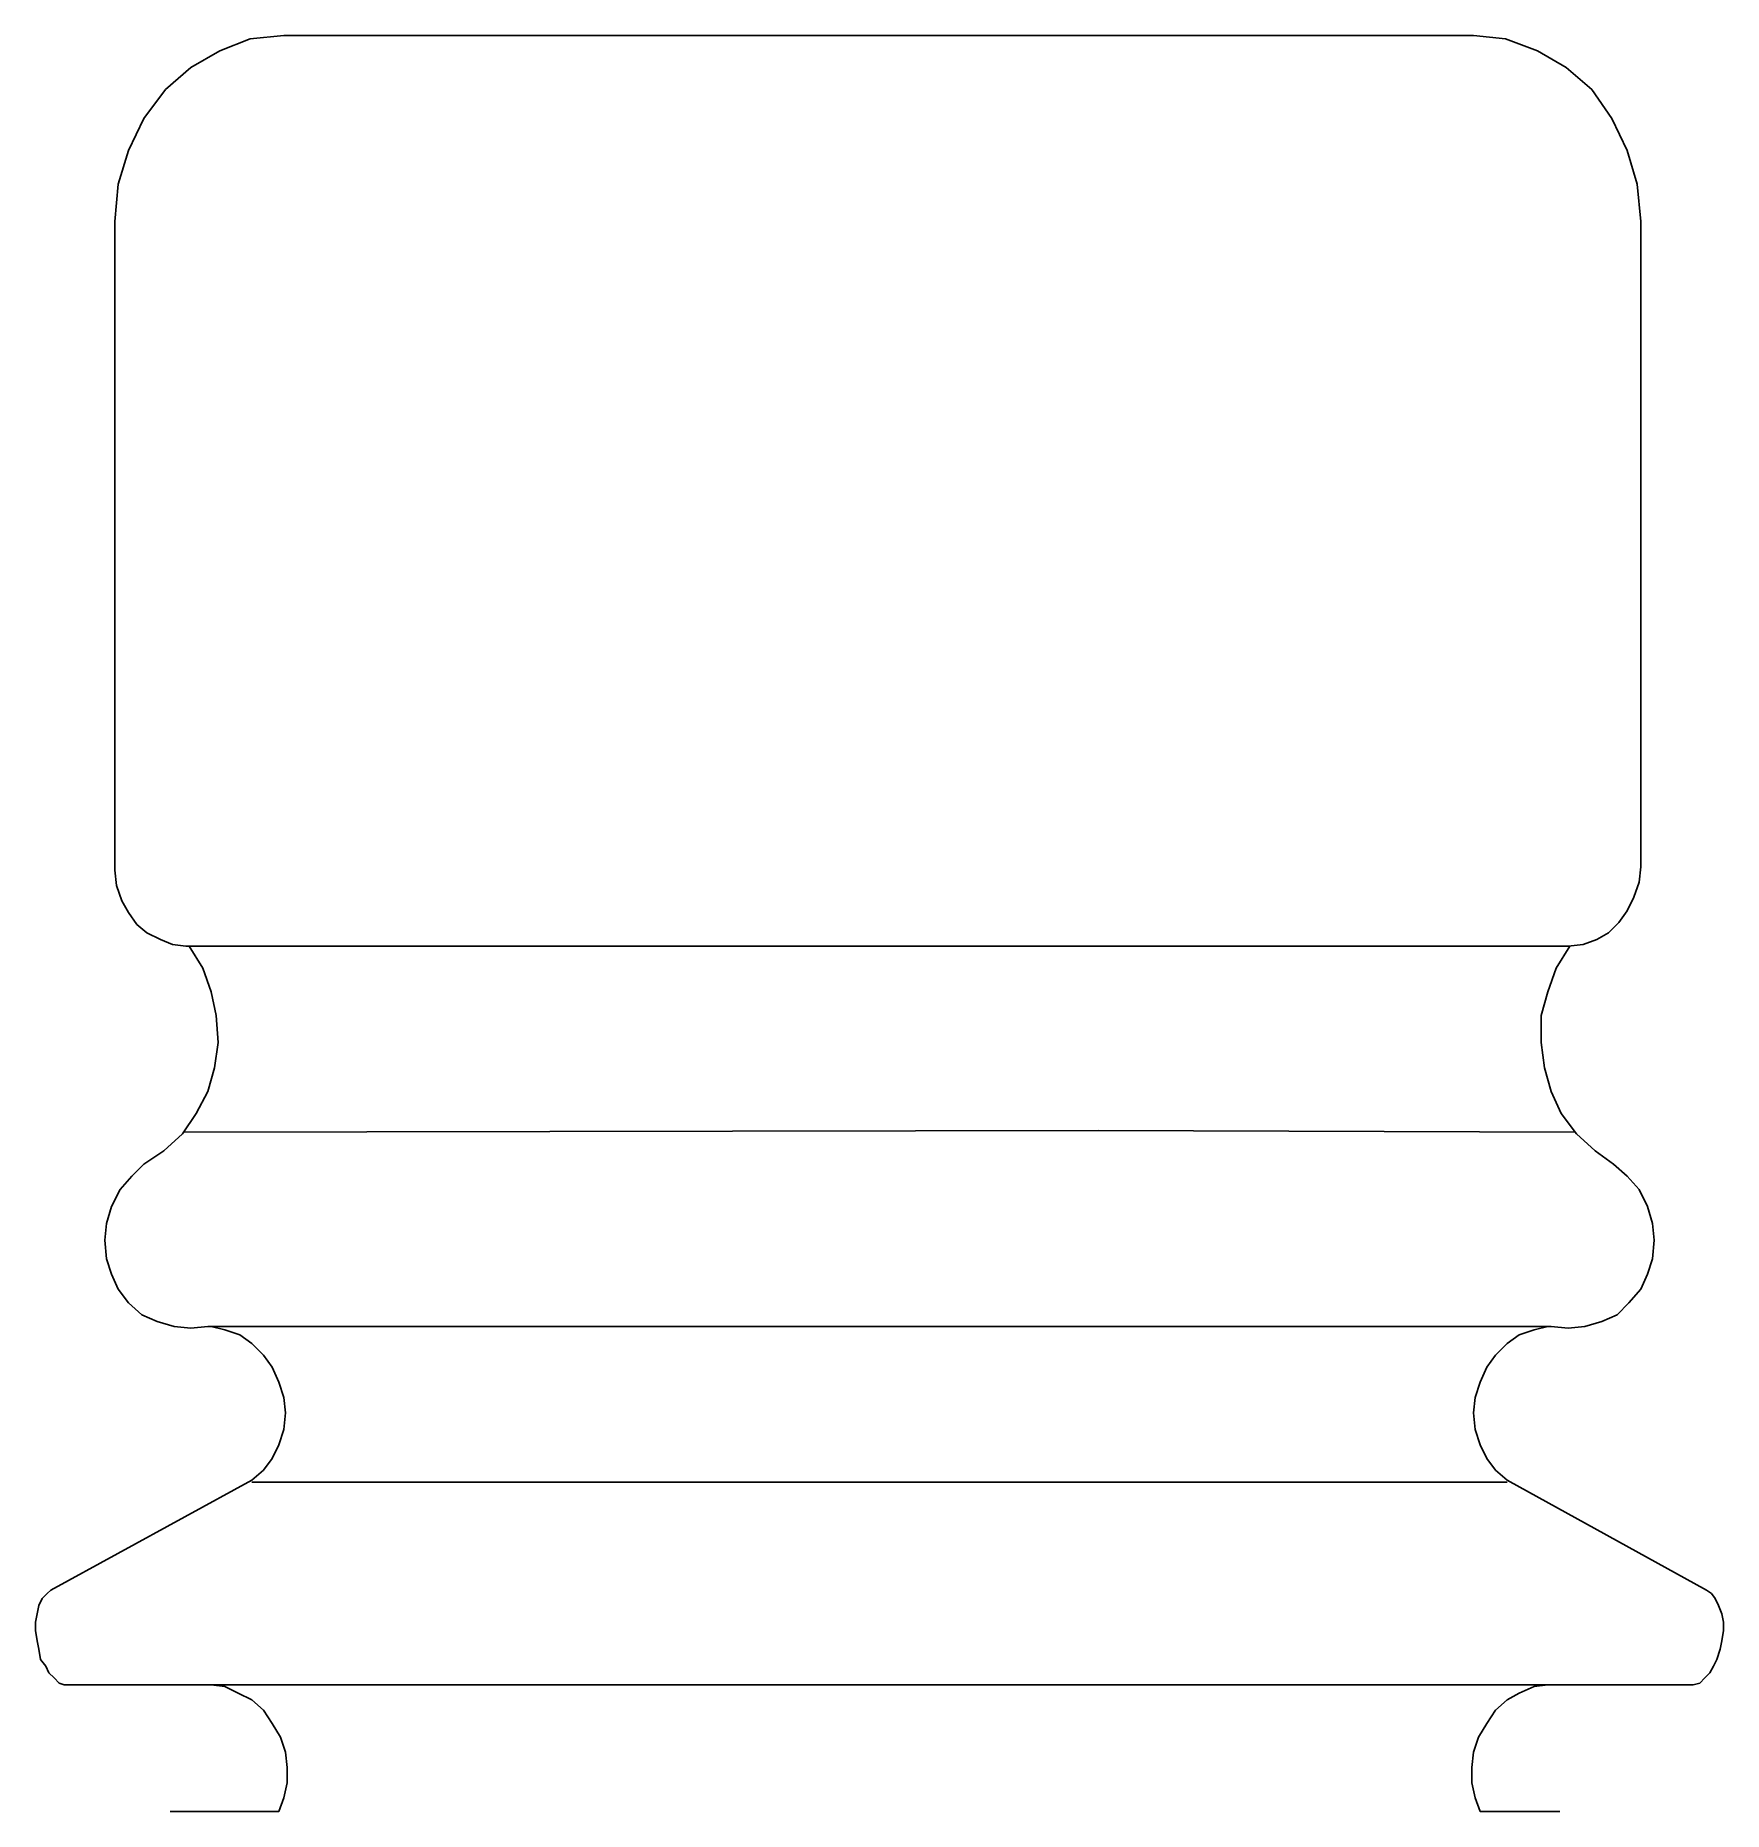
# Model space of a CAD drawing. Header units: millimetres. Extents: x 168 to 392, y 127 to 255.
# Drawn here: x 169.2264 to 169.3698, y 232.8583 to 233.0092 of the extents above; entities that cross this region are included whole.
import ezdxf

# ---------------------------------------------------------------- set-up
doc = ezdxf.new("R2010")
doc.units = ezdxf.units.MM
doc.layers.add('Equipos', color=20, linetype='Continuous', lineweight=13)

msp = doc.modelspace()

# ---------------------------------------------------------------- linework, layer by layer
at = {"layer": 'Equipos', "lineweight": -2}
for p, q in [((169.24747, 233.00919), (169.24459, 233.0089)), ((169.2838, 233.00919), (169.24747, 233.00919)), ((169.2838, 233.00919), (169.31223, 233.00919)), ((169.31223, 233.00919), (169.34856, 233.00919)), ((169.35129, 233.0089), (169.34856, 233.00919)), ((169.24201, 233.0079), (169.23957, 233.00646)), ((169.24459, 233.0089), (169.24201, 233.0079)), ((169.35402, 233.0079), (169.35129, 233.0089)), ((169.35646, 233.00646), (169.35402, 233.0079)), ((169.23957, 233.00646), (169.23741, 233.0046)), ((169.35862, 233.0046), (169.35646, 233.00646)), ((169.23741, 233.0046), (169.23555, 233.00215)), ((169.36034, 233.00215), (169.35862, 233.0046)), ((169.23555, 233.00215), (169.23425, 232.99943)), ((169.36163, 232.99943), (169.36034, 233.00215)), ((169.23425, 232.99943), (169.23339, 232.99655)), ((169.36249, 232.99655), (169.36163, 232.99943)), ((169.23339, 232.99655), (169.23311, 232.99339)), ((169.36278, 232.99339), (169.36249, 232.99655)), ((169.23311, 232.99339), (169.23311, 232.93825)), ((169.36278, 232.99339), (169.36278, 232.93854)), ((169.23325, 232.93696), (169.23311, 232.93825)), ((169.36264, 232.93724), (169.36278, 232.93854)), ((169.23368, 232.93566), (169.23325, 232.93696)), ((169.36221, 232.93595), (169.36264, 232.93724)), ((169.23425, 232.93466), (169.23368, 232.93566)), ((169.36163, 232.9348), (169.36221, 232.93595)), ((169.23497, 232.93365), (169.23425, 232.93466)), ((169.23583, 232.93294), (169.23497, 232.93365)), ((169.36005, 232.93294), (169.36091, 232.9338)), ((169.36091, 232.9338), (169.36163, 232.9348)), ((169.23698, 232.93236), (169.23583, 232.93294)), ((169.23799, 232.93193), (169.23698, 232.93236)), ((169.3579, 232.93193), (169.35905, 232.93236)), ((169.35905, 232.93236), (169.36005, 232.93294)), ((169.23914, 232.93179), (169.23799, 232.93193)), ((169.31654, 232.93179), (169.23914, 232.93179)), ((169.24057, 232.92992), (169.23942, 232.93179)), ((169.23942, 232.93179), (169.27949, 232.93179)), ((169.35661, 232.93179), (169.31654, 232.93179)), ((169.35675, 232.93179), (169.3556, 232.92992)), ((169.35661, 232.93179), (169.3579, 232.93193)), ((169.24129, 232.92791), (169.24057, 232.92992)), ((169.3556, 232.92992), (169.35488, 232.92791)), ((169.24172, 232.9259), (169.24129, 232.92791)), ((169.35488, 232.92791), (169.35431, 232.9259)), ((169.24187, 232.9236), (169.24172, 232.9259)), ((169.35431, 232.9259), (169.35431, 232.9236)), ((169.24158, 232.92145), (169.24187, 232.9236)), ((169.35431, 232.9236), (169.3546, 232.92145)), ((169.241, 232.91944), (169.24158, 232.92145)), ((169.3546, 232.92145), (169.35517, 232.91944)), ((169.24, 232.91757), (169.241, 232.91944)), ((169.35517, 232.91944), (169.35603, 232.91757)), ((169.23885, 232.91585), (169.24, 232.91757)), ((169.35603, 232.91757), (169.35732, 232.91585)), ((169.23727, 232.91441), (169.23885, 232.91585)), ((169.31668, 232.91613), (169.23899, 232.91599)), ((169.31668, 232.91613), (169.35718, 232.91599)), ((169.35732, 232.91585), (169.3589, 232.91441)), ((169.23555, 232.91326), (169.23727, 232.91441)), ((169.3589, 232.91441), (169.36048, 232.91326)), ((169.23454, 232.91226), (169.23555, 232.91326)), ((169.36163, 232.91226), (169.36048, 232.91326)), ((169.23282, 232.90967), (169.23354, 232.91111)), ((169.23354, 232.91111), (169.23454, 232.91226)), ((169.36264, 232.91111), (169.36163, 232.91226)), ((169.36336, 232.90967), (169.36264, 232.91111)), ((169.23239, 232.90824), (169.23282, 232.90967)), ((169.36379, 232.90824), (169.36336, 232.90967)), ((169.23224, 232.9068), (169.23239, 232.90824)), ((169.36393, 232.9068), (169.36379, 232.90824)), ((169.23239, 232.90522), (169.23224, 232.9068)), ((169.36379, 232.90522), (169.36393, 232.9068)), ((169.23282, 232.90393), (169.23239, 232.90522)), ((169.36336, 232.90393), (169.36379, 232.90522)), ((169.23339, 232.90264), (169.23282, 232.90393)), ((169.36278, 232.90264), (169.36336, 232.90393)), ((169.23425, 232.90149), (169.23339, 232.90264)), ((169.36178, 232.90149), (169.36278, 232.90264)), ((169.2354, 232.90048), (169.23425, 232.90149)), ((169.2367, 232.89991), (169.2354, 232.90048)), ((169.35948, 232.89991), (169.36077, 232.90048)), ((169.36077, 232.90048), (169.36178, 232.90149)), ((169.23813, 232.89948), (169.2367, 232.89991)), ((169.23957, 232.89933), (169.23813, 232.89948)), ((169.241, 232.89948), (169.23957, 232.89933)), ((169.31668, 232.89948), (169.241, 232.89948)), ((169.24129, 232.89948), (169.24244, 232.89919)), ((169.24244, 232.89919), (169.24373, 232.89876)), ((169.31668, 232.89948), (169.35517, 232.89948)), ((169.35373, 232.89919), (169.35244, 232.89876)), ((169.35488, 232.89948), (169.35373, 232.89919)), ((169.35517, 232.89948), (169.35661, 232.89933)), ((169.35661, 232.89933), (169.35804, 232.89948)), ((169.35804, 232.89948), (169.35948, 232.89991)), ((169.24373, 232.89876), (169.24474, 232.89804)), ((169.24474, 232.89804), (169.24574, 232.89703)), ((169.35144, 232.89804), (169.35043, 232.89703)), ((169.35244, 232.89876), (169.35144, 232.89804)), ((169.24574, 232.89703), (169.24646, 232.89603)), ((169.24646, 232.89603), (169.24704, 232.89474)), ((169.34971, 232.89603), (169.34914, 232.89474)), ((169.35043, 232.89703), (169.34971, 232.89603)), ((169.24704, 232.89474), (169.24747, 232.89344)), ((169.34914, 232.89474), (169.34871, 232.89344)), ((169.24747, 232.89344), (169.24761, 232.89215)), ((169.34871, 232.89344), (169.34856, 232.89215)), ((169.24761, 232.89215), (169.24747, 232.89072)), ((169.34856, 232.89215), (169.34871, 232.89072)), ((169.24747, 232.89072), (169.24704, 232.88942)), ((169.34871, 232.89072), (169.34914, 232.88942)), ((169.24704, 232.88942), (169.24646, 232.88827)), ((169.34914, 232.88942), (169.34971, 232.88827)), ((169.24574, 232.88727), (169.24474, 232.88641)), ((169.24646, 232.88827), (169.24574, 232.88727)), ((169.34971, 232.88827), (169.35043, 232.88727)), ((169.35043, 232.88727), (169.35144, 232.88641)), ((169.22765, 232.87707), (169.24474, 232.88641)), ((169.31381, 232.88626), (169.24474, 232.88626)), ((169.31381, 232.88626), (169.35144, 232.88626)), ((169.36838, 232.87707), (169.35144, 232.88641)), ((169.22664, 232.87578), (169.22693, 232.87636)), ((169.22693, 232.87636), (169.22736, 232.87679)), ((169.22736, 232.87679), (169.22765, 232.87707)), ((169.36881, 232.87679), (169.36838, 232.87707)), ((169.3691, 232.87636), (169.36881, 232.87679)), ((169.36939, 232.87578), (169.3691, 232.87636)), ((169.22636, 232.87434), (169.2265, 232.87506)), ((169.2265, 232.87506), (169.22664, 232.87578)), ((169.36967, 232.87506), (169.36939, 232.87578)), ((169.36982, 232.87434), (169.36967, 232.87506)), ((169.22636, 232.87363), (169.22636, 232.87434)), ((169.2265, 232.87276), (169.22636, 232.87363)), ((169.36967, 232.87276), (169.36982, 232.87363)), ((169.36982, 232.87363), (169.36982, 232.87434)), ((169.22664, 232.87205), (169.2265, 232.87276)), ((169.22679, 232.87119), (169.22664, 232.87205)), ((169.36924, 232.87119), (169.36953, 232.87205)), ((169.36953, 232.87205), (169.36967, 232.87276)), ((169.22722, 232.87061), (169.22679, 232.87119)), ((169.2275, 232.87004), (169.22722, 232.87061)), ((169.36867, 232.87004), (169.36896, 232.87061)), ((169.36896, 232.87061), (169.36924, 232.87119)), ((169.22794, 232.86961), (169.2275, 232.87004)), ((169.22837, 232.86917), (169.22794, 232.86961)), ((169.2288, 232.86903), (169.22837, 232.86917)), ((169.3174, 232.86903), (169.2288, 232.86903)), ((169.24129, 232.86903), (169.24244, 232.86889)), ((169.24244, 232.86889), (169.24359, 232.86831)), ((169.3174, 232.86903), (169.36723, 232.86903)), ((169.35373, 232.86889), (169.35244, 232.86831)), ((169.35488, 232.86903), (169.35373, 232.86889)), ((169.36723, 232.86903), (169.36781, 232.86917)), ((169.36781, 232.86917), (169.36824, 232.86961)), ((169.36824, 232.86961), (169.36867, 232.87004)), ((169.24359, 232.86831), (169.24474, 232.86774)), ((169.24474, 232.86774), (169.24574, 232.86688)), ((169.35144, 232.86774), (169.35043, 232.86688)), ((169.35244, 232.86831), (169.35144, 232.86774)), ((169.24574, 232.86688), (169.24646, 232.86573)), ((169.24646, 232.86573), (169.24718, 232.86458)), ((169.34971, 232.86573), (169.349, 232.86458)), ((169.35043, 232.86688), (169.34971, 232.86573)), ((169.24718, 232.86458), (169.24761, 232.86329)), ((169.349, 232.86458), (169.34856, 232.86329)), ((169.24761, 232.86329), (169.24775, 232.86199)), ((169.34856, 232.86329), (169.34842, 232.86199)), ((169.24775, 232.86199), (169.24775, 232.8607)), ((169.34842, 232.86199), (169.34842, 232.8607)), ((169.24775, 232.8607), (169.24747, 232.85941)), ((169.34842, 232.8607), (169.34871, 232.85941)), ((169.24704, 232.85826), (169.2378, 232.85826)), ((169.24747, 232.85941), (169.24704, 232.85826)), ((169.34871, 232.85941), (169.34914, 232.85826)), ((169.34914, 232.85826), (169.3559, 232.85826))]:
    msp.add_line(p, q, dxfattribs=at)

doc.saveas('drawing.dxf')
